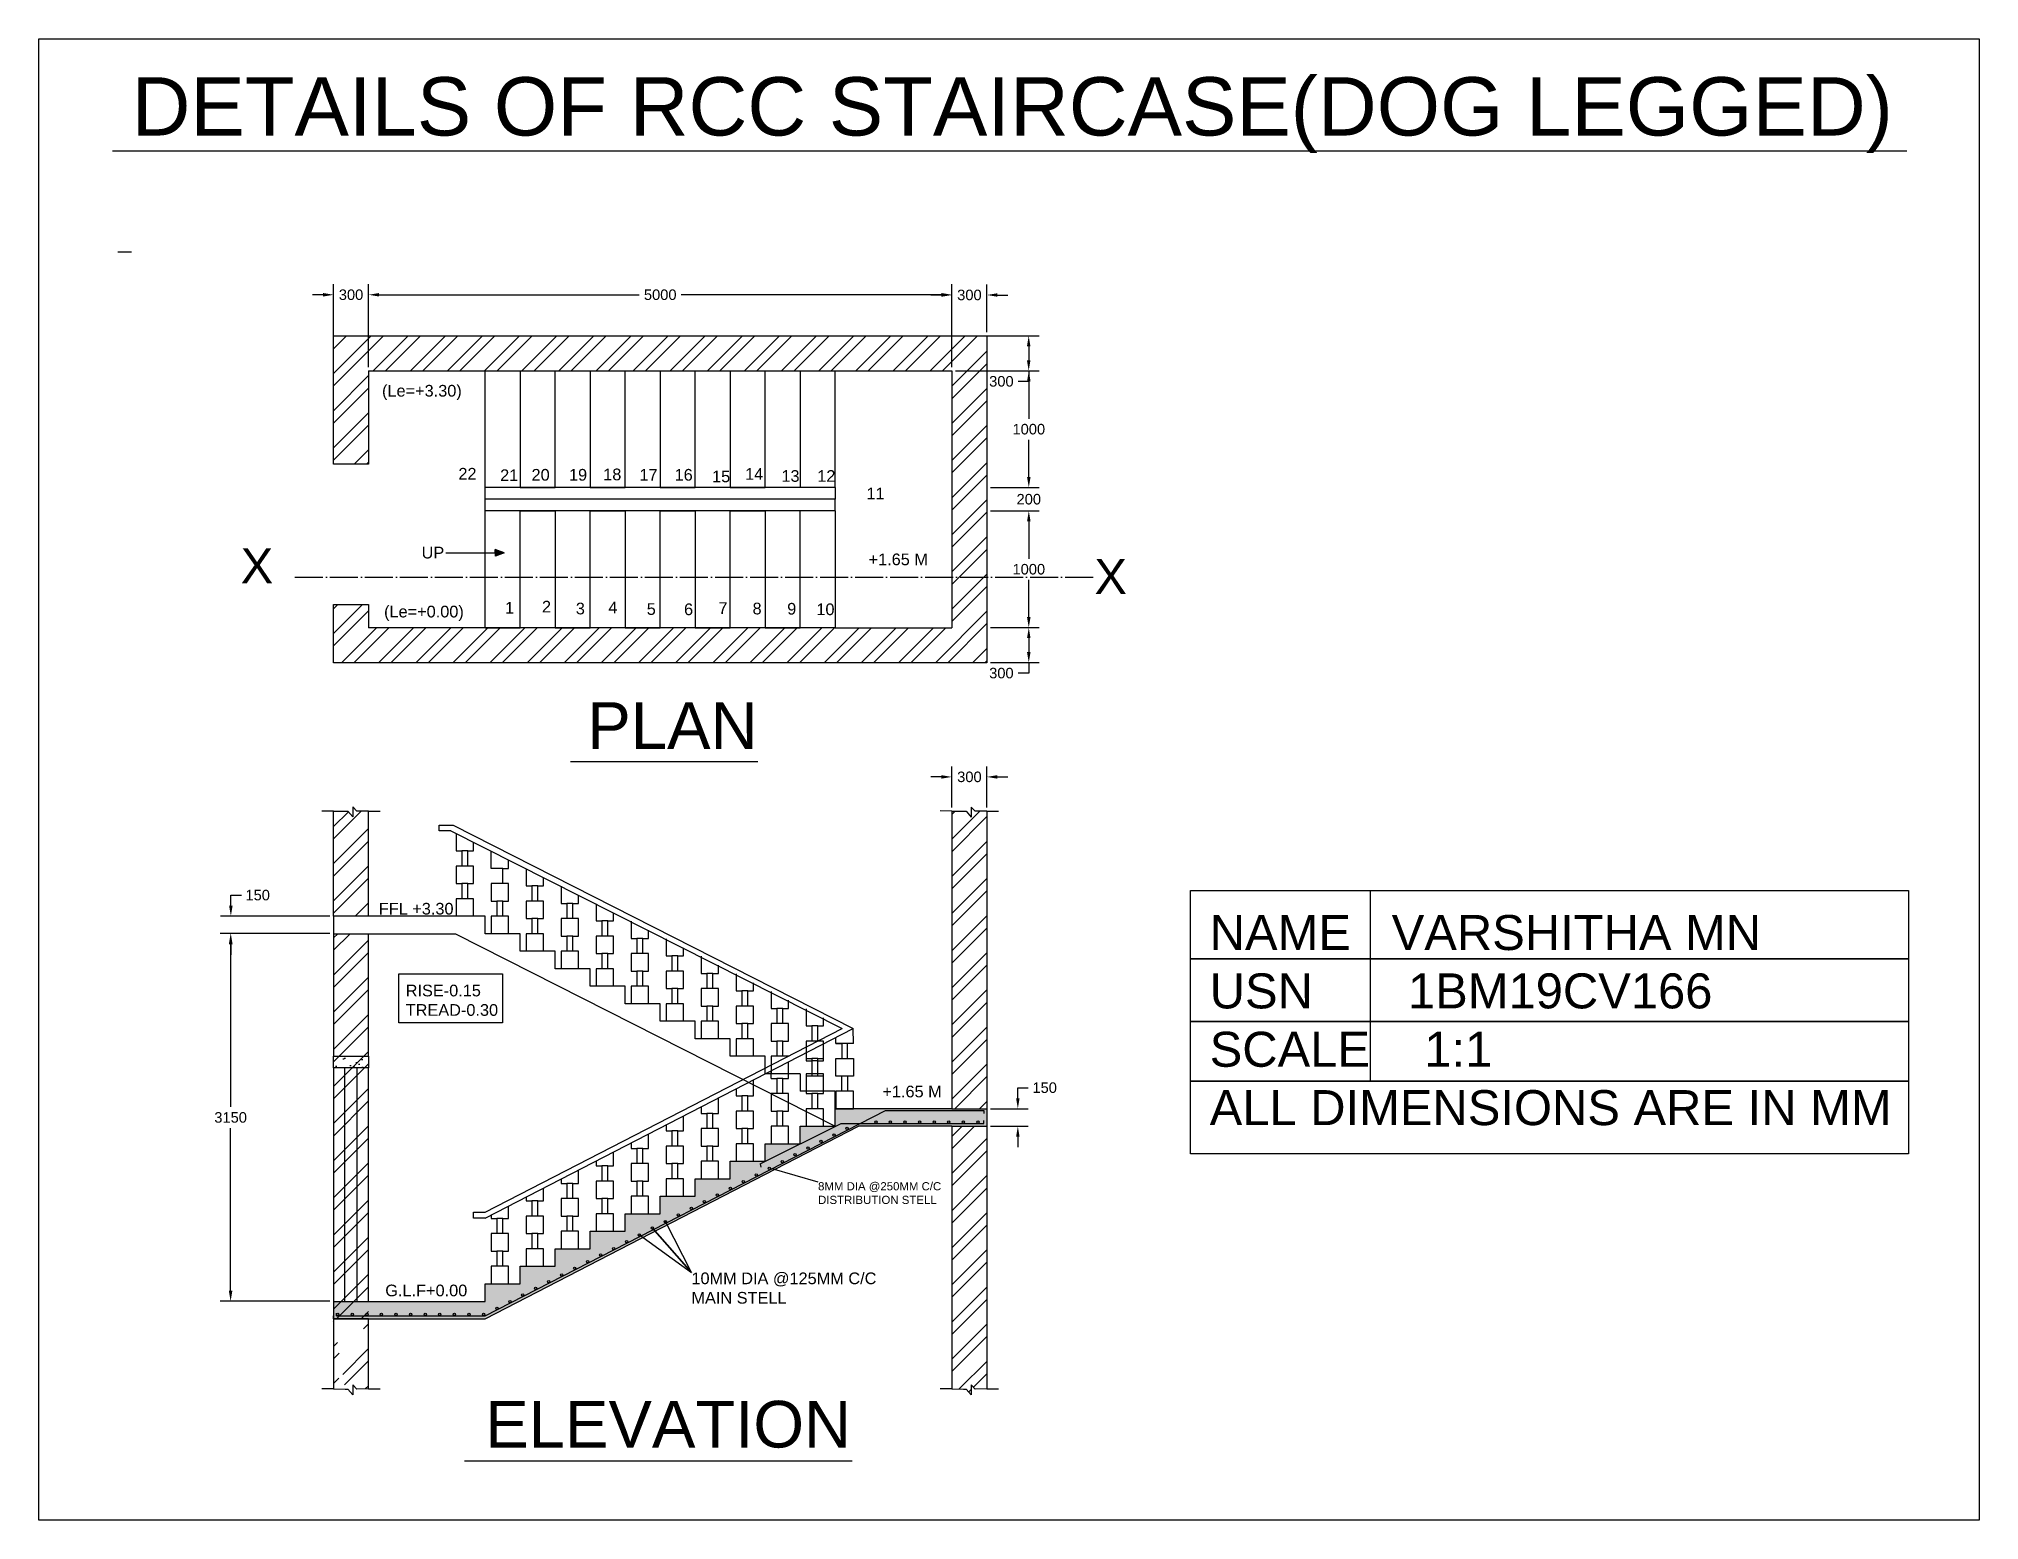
# Model space of a CAD drawing. Header units: inches. Extents: x -651 to 15980, y -2858 to 9834.
import ezdxf

# ---------------------------------------------------------------- set-up
doc = ezdxf.new("R2010")
doc.units = ezdxf.units.IN
doc.header["$MEASUREMENT"] = 0
doc.linetypes.add('ACAD_ISO04W100', pattern=[30, 24, -3, 0, -3])
doc.styles.get("Standard").update_dxf_attribs({"font": 'Arial.ttf'})
doc.dimstyles.get("Standard").update_dxf_attribs({"dimtxt": 0.18, "dimasz": 0.18, "dimexe": 0.18, "dimexo": 0.0625, "dimgap": 0.09, "dimtad": 0, "dimtih": 1, "dimtoh": 1, "dimdec": 0, "dimzin": 0, "dimdsep": 46, "dimtxsty": 'Standard', "dimcen": 0.09, "dimadec": 0, "dimazin": 0, "dimtfac": 1, "dimtdec": 0, "dimtofl": 0, "dimtmove": 0, "dimatfit": 3, "dimfxl": 1, "dimtolj": 1, "dimtzin": 0, "dimarcsym": 0})
pattern_1 = [(45, (0, 1528.15), (-159.099, 159.099), []), (45, (106.07, 1528.15), (-159.099, 159.099), [])]
pattern_2 = [(50, (0, 1528.15), (215.178, -18.8256), [22.5, -247.5]), (355, (0, 1528.15), (-41.6254, 225.6576), [18, -198]), (100.4514, (17.93, 1526.58), (173.5527, 206.832), [19.122, -210.3426]), (46.1842, (0, 1588.15), (320.172, -49.656), [33.75, -371.25]), (96.6356, (26.68, 1584), (280.399, 292.236), [28.683, -315.514]), (351.184, (0, 1588.15), (280.399, 292.236), [27, -297]), (21, (30, 1573.15), (179.072, -120.7857), [22.5, -247.5]), (326, (30, 1573.15), (72.9946, 217.545), [18, -198]), (71.4514, (44.92, 1563.08), (252.0667, 96.7593), [19.122, -210.3426]), (37.5, (0, 1528.15), (3.64796, 99.86816), [0, -195.6, 0, -201, 0, -198.75]), (7.5, (0, 1528.15), (78.9209, 118.3235), [0, -114.6, 0, -191.1, 0, -75.75]), (327.5, (-66.9, 1528.15), (160.1467, -6.7665), [0, -75, 0, -234, 0, -310.5]), (317.5, (-96.9, 1528.15), (174.9559, 30.0315), [0, -97.5, 0, -155.4, 0, -220.5])]

msp = doc.modelspace()

# ---------------------------------------------------------------- texts
at = {"attachment_point": 1}
for s, width, heights, insert, char_height in [('DETAILS OF RCC STAIRCASE(DOG LEGGED)', 16518.488, [0], (144.1, 9505.4), 500), ('(Le=+3.30)', 778.693, [0], (2290.7, 6868.8), 100), ('22', 258.063, [0], (2945.2, 6157.6), 100), ('18', 188.45, [0], (4186.6, 6151.9), 100), ('14', 127.696, [0], (5402.3, 6155.5), 100), ('21', 171.967, [0], (3303.1, 6145), 100), ('20', 148.403, [0], (3572.3, 6148.5), 100), ('19', 141.501, [0], (3893.2, 6148.5), 100), ('17', 1298.003, [0], (4497.2, 6148.5), 100), ('16', 176.665, [0], (4798.4, 6148.6), 100), ('15', 100.086, [0], (5119.3, 6134.8), 100), ('13', 120.793, [0], (5713.9, 6138.4), 100), ('12', 117.342, [0], (6021, 6138.4), 100), ('11', 270.564, [0], (6442.8, 5988.4), 100), ('X', 391.998, [0], (1078.8, 5468.4), 300), ('UP', 211.397, [0], (2630, 5481.8), 100), ('+1.65 M', 1935.459, [0], (6460.7, 5423.9), 100), ('X', 853.623, [0], (8396.1, 5376.4), 300), ('1', 129.862, [500], (3345.2, 5009.2), 100), ('2', 108.816, [0], (3661.5, 5018.9), 100), ('3', 108.816, [0], (3951.7, 5002.8), 100), ('4', 107.249, [0], (4231.2, 5012.9), 100), ('5', 82.014, [0], (4559.5, 4998.3), 100), ('6', 95.832, [0], (4879.2, 4996.2), 100), ('7', 98.837, [0], (5174.1, 5006.8), 100), ('8', 77.808, [0], (5466.4, 5002.6), 100), ('9', 79.911, [0], (5763.4, 5000.6), 100), ('10', 118.284, [0], (6013.4, 4996.4), 100), ('(Le=+0.00)', 866.867, [0], (2308.2, 4976.7), 100), ('PLAN', 1612.6, [0], (4050.2, 4149.8), 400), ('FFL +3.30', 812.037, [0], (2263, 2431), 100), ('NAME   VARSHITHA MN\\PUSN       1BM19CV166\\PSCALE    1:1\\PALL DIMENSIONS ARE IN MM', 10715.268, [0], (9384.2, 2326.7), 300), ('RISE-0.15\\PTREAD-0.30', 581.099, [0], (2493.7, 1729.8), 100), ('+1.65 M', 595.894, [0], (6579.1, 864.6), 100), ('8MM DIA @250MM C/C DISTRIBUTION STELL', 1505.381, [0], (6028, 37.8), 70), ('10MM DIA @125MM C/C MAIN STELL', 1775.137, [0], (4942.6, -736.2), 100), ('G.L.F+0.00', 856.426, [0], (2318.6, -840.1), 100), ('ELEVATION', 3144.142, [0], (3175.3, -1835.8), 400)]:
    msp.add_mtext_dynamic_manual_height_columns(s, width=width, gutter_width=2500, heights=heights, dxfattribs=dict(at, insert=insert, char_height=char_height))

# ---------------------------------------------------------------- blocks, each defined once
blk = doc.blocks.new('*D2')
at = {"color": 0, "lineweight": -2, "transparency": 16777216}
for p, q in [((1844, 2167), (903, 2167)), ((993, 2077), (993, 683)), ((993, -893), (993, 501)), ((1844, -983), (903, -983))]:
    blk.add_line(p, q, dxfattribs=at)
at = {"color": 0, "transparency": 16777216}
for points in [[(978, 2077), (1008, 2077), (993, 2167)], [(978, -893), (1008, -893), (993, -983)]]:
    blk.add_solid(points, dxfattribs=at)
at = {"layer": 'Defpoints', "color": 0, "transparency": 16777216}
for p in [(993, 2167), (1875, 2167), (1875, -983)]:
    blk.add_point(p, dxfattribs=at)
at = {"color": 0, "transparency": 16777216, "insert": (993, 592), "char_height": 90, "attachment_point": 5}
blk.add_mtext('\\A1;3150', dxfattribs=at)
blk = doc.blocks.new('*D3')
at = {"color": 0, "lineweight": -2, "transparency": 16777216}
for p, q in [((995, 2407), (995, 2497)), ((995, 2497), (1085, 2497)), ((1844, 2317), (905, 2317)), ((1844, 2167), (905, 2167)), ((995, 2077), (995, 1987))]:
    blk.add_line(p, q, dxfattribs=at)
at = {"color": 0, "transparency": 16777216}
for points in [[(980, 2407), (1010, 2407), (995, 2317)], [(980, 2077), (1010, 2077), (995, 2167)]]:
    blk.add_solid(points, dxfattribs=at)
at = {"layer": 'Defpoints', "color": 0, "transparency": 16777216}
for p in [(995, 2317), (1875, 2317), (1875, 2167)]:
    blk.add_point(p, dxfattribs=at)
at = {"color": 0, "transparency": 16777216, "insert": (1225, 2497), "char_height": 90, "attachment_point": 5}
blk.add_mtext('\\A1;150', dxfattribs=at)
blk = doc.blocks.new('*D4')
at = {"color": 0, "lineweight": -2, "transparency": 16777216}
for p, q in [((7740, 757), (7740, 847)), ((7740, 847), (7830, 847)), ((7506, 667), (7830, 667)), ((7506, 517), (7830, 517)), ((7740, 427), (7740, 337))]:
    blk.add_line(p, q, dxfattribs=at)
at = {"color": 0, "transparency": 16777216}
for points in [[(7725, 757), (7755, 757), (7740, 667)], [(7725, 427), (7755, 427), (7740, 517)]]:
    blk.add_solid(points, dxfattribs=at)
at = {"layer": 'Defpoints', "color": 0, "transparency": 16777216}
for p in [(7475, 667), (7740, 667), (7475, 517)]:
    blk.add_point(p, dxfattribs=at)
at = {"color": 0, "transparency": 16777216, "insert": (7970, 847), "char_height": 90, "attachment_point": 5}
blk.add_mtext('\\A1;150', dxfattribs=at)
blk = doc.blocks.new('*D5')
at = {"color": 0, "lineweight": -2, "transparency": 16777216}
for p, q in [((7085, 3510), (6995, 3510)), ((7175, 3248), (7175, 3600)), ((7475, 3248), (7475, 3600)), ((7565, 3510), (7655, 3510))]:
    blk.add_line(p, q, dxfattribs=at)
at = {"color": 0, "transparency": 16777216}
for points in [[(7085, 3525), (7085, 3495), (7175, 3510)], [(7565, 3525), (7565, 3495), (7475, 3510)]]:
    blk.add_solid(points, dxfattribs=at)
at = {"layer": 'Defpoints', "color": 0, "transparency": 16777216}
for p in [(7475, 3510), (7175, 3217), (7475, 3217)]:
    blk.add_point(p, dxfattribs=at)
at = {"color": 0, "transparency": 16777216, "insert": (7325, 3510), "char_height": 90, "attachment_point": 5}
blk.add_mtext('\\A1;300', dxfattribs=at)
blk = doc.blocks.new('*D6')
at = {"color": 0, "lineweight": -2, "transparency": 16777216}
for p, q in [((1875, 7020), (1875, 7731)), ((2175, 7020), (2175, 7731)), ((1785, 7641), (1695, 7641)), ((2265, 7641), (2355, 7641))]:
    blk.add_line(p, q, dxfattribs=at)
at = {"color": 0, "transparency": 16777216}
for points in [[(1785, 7656), (1785, 7626), (1875, 7641)], [(2265, 7656), (2265, 7626), (2175, 7641)]]:
    blk.add_solid(points, dxfattribs=at)
at = {"layer": 'Defpoints', "color": 0, "transparency": 16777216}
for p in [(1875, 7641), (1875, 6989), (2175, 6989)]:
    blk.add_point(p, dxfattribs=at)
at = {"color": 0, "transparency": 16777216, "insert": (2025, 7641), "char_height": 90, "attachment_point": 5}
blk.add_mtext('\\A1;300', dxfattribs=at)
blk = doc.blocks.new('*D7')
at = {"color": 0, "lineweight": -2, "transparency": 16777216}
for p, q in [((2175, 7020), (2175, 7731)), ((7175, 7020), (7175, 7731)), ((2265, 7641), (4496, 7641)), ((7085, 7641), (4854, 7641))]:
    blk.add_line(p, q, dxfattribs=at)
at = {"color": 0, "transparency": 16777216}
for points in [[(2265, 7656), (2265, 7626), (2175, 7641)], [(7085, 7656), (7085, 7626), (7175, 7641)]]:
    blk.add_solid(points, dxfattribs=at)
at = {"layer": 'Defpoints', "color": 0, "transparency": 16777216}
for p in [(7175, 7641), (2175, 6989), (7175, 6989)]:
    blk.add_point(p, dxfattribs=at)
at = {"color": 0, "transparency": 16777216, "insert": (4675, 7641), "char_height": 90, "attachment_point": 5}
blk.add_mtext('\\A1;5000', dxfattribs=at)
blk = doc.blocks.new('*D8')
at = {"color": 0, "lineweight": -2, "transparency": 16777216}
for p, q in [((7175, 7320), (7175, 7729)), ((7475, 7320), (7475, 7729)), ((7085, 7639), (6995, 7639)), ((7565, 7639), (7655, 7639))]:
    blk.add_line(p, q, dxfattribs=at)
at = {"color": 0, "transparency": 16777216}
for points in [[(7085, 7654), (7085, 7624), (7175, 7639)], [(7565, 7654), (7565, 7624), (7475, 7639)]]:
    blk.add_solid(points, dxfattribs=at)
at = {"layer": 'Defpoints', "color": 0, "transparency": 16777216}
for p in [(7475, 7639), (7175, 7289), (7475, 7289)]:
    blk.add_point(p, dxfattribs=at)
at = {"color": 0, "transparency": 16777216, "insert": (7325, 7639), "char_height": 90, "attachment_point": 5}
blk.add_mtext('\\A1;300', dxfattribs=at)
blk = doc.blocks.new('*D9')
at = {"color": 0, "lineweight": -2, "transparency": 16777216}
for p, q in [((7206, 7289), (7923, 7289)), ((7833, 7199), (7833, 7079)), ((7206, 6989), (7923, 6989)), ((7833, 6989), (7833, 6899)), ((7833, 6899), (7743, 6899))]:
    blk.add_line(p, q, dxfattribs=at)
at = {"color": 0, "transparency": 16777216}
for points in [[(7818, 7199), (7848, 7199), (7833, 7289)], [(7818, 7079), (7848, 7079), (7833, 6989)]]:
    blk.add_solid(points, dxfattribs=at)
at = {"layer": 'Defpoints', "color": 0, "transparency": 16777216}
for p in [(7175, 7289), (7175, 6989), (7833, 6989)]:
    blk.add_point(p, dxfattribs=at)
at = {"color": 0, "transparency": 16777216, "insert": (7599, 6899), "char_height": 90, "attachment_point": 5}
blk.add_mtext('\\A1;300', dxfattribs=at)
blk = doc.blocks.new('*D11')
at = {"color": 0, "lineweight": -2, "transparency": 16777216}
for p, q in [((7506, 4789), (7924, 4789)), ((7834, 4699), (7834, 4579)), ((7506, 4489), (7924, 4489)), ((7834, 4399), (7744, 4399)), ((7834, 4489), (7834, 4399))]:
    blk.add_line(p, q, dxfattribs=at)
at = {"color": 0, "transparency": 16777216}
for points in [[(7819, 4699), (7849, 4699), (7834, 4789)], [(7819, 4579), (7849, 4579), (7834, 4489)]]:
    blk.add_solid(points, dxfattribs=at)
at = {"layer": 'Defpoints', "color": 0, "transparency": 16777216}
for p in [(7475, 4789), (7475, 4489), (7834, 4489)]:
    blk.add_point(p, dxfattribs=at)
at = {"color": 0, "transparency": 16777216, "insert": (7599, 4399), "char_height": 90, "attachment_point": 5}
blk.add_mtext('\\A1;300', dxfattribs=at)
blk = doc.blocks.new('*D12')
at = {"color": 0, "lineweight": -2, "transparency": 16777216}
for p, q in [((7834, 6079), (7834, 6169)), ((7506, 5989), (7924, 5989)), ((7506, 5789), (7924, 5789)), ((7834, 5699), (7834, 5609))]:
    blk.add_line(p, q, dxfattribs=at)
at = {"color": 0, "transparency": 16777216}
for points in [[(7819, 6079), (7849, 6079), (7834, 5989)], [(7819, 5699), (7849, 5699), (7834, 5789)]]:
    blk.add_solid(points, dxfattribs=at)
at = {"layer": 'Defpoints', "color": 0, "transparency": 16777216}
for p in [(7475, 5989), (7475, 5789), (7834, 5789)]:
    blk.add_point(p, dxfattribs=at)
at = {"color": 0, "transparency": 16777216, "insert": (7834, 5889), "char_height": 90, "attachment_point": 5}
blk.add_mtext('\\A1;200', dxfattribs=at)
blk = doc.blocks.new('*D13')
at = {"color": 0, "lineweight": -2, "transparency": 16777216}
for p, q in [((7506, 6989), (7924, 6989)), ((7834, 6899), (7834, 6579)), ((7834, 6079), (7834, 6398)), ((7506, 5989), (7924, 5989))]:
    blk.add_line(p, q, dxfattribs=at)
at = {"color": 0, "transparency": 16777216}
for points in [[(7819, 6899), (7849, 6899), (7834, 6989)], [(7819, 6079), (7849, 6079), (7834, 5989)]]:
    blk.add_solid(points, dxfattribs=at)
at = {"layer": 'Defpoints', "color": 0, "transparency": 16777216}
for p in [(7475, 6989), (7475, 5989), (7834, 5989)]:
    blk.add_point(p, dxfattribs=at)
at = {"color": 0, "transparency": 16777216, "insert": (7834, 6489), "char_height": 90, "attachment_point": 5}
blk.add_mtext('\\A1;1000', dxfattribs=at)
blk = doc.blocks.new('*D14')
at = {"color": 0, "lineweight": -2, "transparency": 16777216}
for p, q in [((7506, 5789), (7924, 5789)), ((7834, 5699), (7834, 5379)), ((7834, 4879), (7834, 5198)), ((7506, 4789), (7924, 4789))]:
    blk.add_line(p, q, dxfattribs=at)
at = {"color": 0, "transparency": 16777216}
for points in [[(7819, 5699), (7849, 5699), (7834, 5789)], [(7819, 4879), (7849, 4879), (7834, 4789)]]:
    blk.add_solid(points, dxfattribs=at)
at = {"layer": 'Defpoints', "color": 0, "transparency": 16777216}
for p in [(7475, 5789), (7475, 4789), (7834, 4789)]:
    blk.add_point(p, dxfattribs=at)
at = {"color": 0, "transparency": 16777216, "insert": (7834, 5289), "char_height": 90, "attachment_point": 5}
blk.add_mtext('\\A1;1000', dxfattribs=at)

# ---------------------------------------------------------------- dimensions: what is measured, and where the dimension line sits
for base, p1, p2, picture, middle in [((1875, 7641.1), (2175, 6988.5), (1875, 6988.5), '*D6', (2025, 7641.1)), ((7175, 7641.1), (2175, 6988.5), (7175, 6988.5), '*D7', (4675, 7641.1)), ((7475, 7638.8), (7175, 7288.5), (7475, 7288.5), '*D8', (7325, 7638.8)), ((7475, 3509.9), (7175, 3216.7), (7475, 3216.7), '*D5', (7325, 3509.9))]:
    dim = msp.add_linear_dim(base=base, p1=p1, p2=p2, dimstyle='Standard', override={"dimscale": 500})
    dim.commit()
    dim.dimension.update_dxf_attribs({"geometry": picture, "text_midpoint": middle})
for base, p1, p2, picture, middle in [((7833.3, 6988.5), (7175, 7288.5), (7175, 6988.5), '*D9', (7599.1, 6898.5)), ((7834.3, 5988.5), (7475, 6988.5), (7475, 5988.5), '*D13', (7834.3, 6488.5)), ((7833.9, 5788.5), (7475, 5988.5), (7475, 5788.5), '*D12', (7833.9, 5888.5)), ((7833.5, 4788.5), (7475, 5788.5), (7475, 4788.5), '*D14', (7833.5, 5288.5)), ((7833.5, 4488.5), (7475, 4788.5), (7475, 4488.5), '*D11', (7599.3, 4398.5)), ((995.3, 2316.7), (1875, 2166.7), (1875, 2316.7), '*D3', (1225.3, 2496.7)), ((992.7, 2166.7), (1875, -983.3), (1875, 2166.7), '*D2', (992.7, 591.7)), ((7739.8, 666.7), (7475, 516.7), (7475, 666.7), '*D4', (7969.8, 846.7))]:
    dim = msp.add_linear_dim(base=base, p1=p1, p2=p2, angle=90, dimstyle='Standard', override={"dimscale": 500})
    dim.commit()
    dim.dimension.update_dxf_attribs({"geometry": picture, "text_midpoint": middle})

# ---------------------------------------------------------------- hatches: boundary and pattern name
h = msp.add_hatch()
h.set_pattern_fill('ANSI32', color=256, scale=600)
h.paths.add_polyline_path([(1875, 6188.5), (1875, 7288.5), (7475, 7288.5), (7475, 4488.5), (1875, 4488.5), (1875, 4988.5), (2175, 4988.5), (2175, 4788.5), (3175, 4788.5), (6175, 4788.5), (7175, 4788.5), (7175, 5788.5), (7175, 5988.5), (7175, 6988.5), (2175, 6988.5), (2175, 6188.5)])
h = msp.add_hatch(color=256)
h.dxf.hatch_style = 1
h.paths.add_polyline_path([(3336.8, 5430.5), (3261.6, 5457.8), (3262.1, 5401.9)])
h = msp.add_hatch()
h.set_pattern_fill('ANSI32', color=256, scale=600)
h.set_pattern_definition(pattern_1)
h.paths.add_polyline_path([(1875, 2166.7), (1875, 1116.7), (2175, 1116.7), (2175, 2166.7)])
edge = h.paths.add_edge_path()
edge.add_line((1875, 2316.7), (1875, 3216.7))
edge.add_line((1875, 3216.7), (1975, 3216.7))
edge.add_line((1998.2, 3216.7), (2040.5, 3167.1))
edge.add_line((2040.5, 3252.9), (2040.5, 3167.1))
edge.add_line((2075, 3216.7), (2040.5, 3252.9))
edge.add_line((2175, 3216.7), (2075, 3216.7))
edge.add_line((2175, 2316.7), (2175, 3216.7))
edge.add_line((2175, 2316.7), (1875, 2316.7))
h = msp.add_hatch()
h.set_pattern_fill('ANSI32', color=256, scale=600)
h.set_pattern_definition(pattern_1)
h.paths.add_polyline_path([(7275, 3215.4), (7298.2, 3215.4), (7340.5, 3165.8), (7340.5, 3251.6), (7375, 3215.4), (7475, 3216.7), (7475, 666.7), (7175, 666.7), (7175, 3216.7)])
h = msp.add_hatch()
h.set_pattern_fill('ANSI32', color=256, scale=600)
h.set_pattern_definition(pattern_1)
edge = h.paths.add_edge_path()
edge.add_line((1875, 1116.7), (2175, 1116.7))
edge.add_line((2175, -1733.3), (2175, -1133.3))
edge.add_line((2175, -1733.3), (2075, -1734.6))
edge.add_line((2075, -1734.6), (2040.5, -1698.4))
edge.add_line((2040.5, -1698.4), (2040.5, -1784.2))
edge.add_line((1998.2, -1734.6), (2040.5, -1784.2))
edge.add_line((1875, -1733.3), (1975, -1734.6))
edge.add_line((1875, -1133.3), (1875, -1733.3))
edge.add_line((2175, -1133.3), (1875, -1133.3))
h = msp.add_hatch()
h.set_pattern_fill('AR-CONC', color=256, scale=30)
h.set_pattern_definition(pattern_2)
h.paths.add_polyline_path([(2175, 1116.7), (2175, 1016.7), (1875, 1016.7), (1875, 1116.7)])
h = msp.add_hatch()
h.set_pattern_fill('AR-CONC', color=256, scale=30)
h.set_pattern_definition(pattern_2)
h.paths.add_polyline_path([(7475, 666.7), (7475, 516.7), (7175, 516.7), (6375.3, 516.7), (3175, -1133.3), (1875, -1133.3), (1875, -983.3), (2175, -983.3), (3175, -983.3), (3175, -833.3), (3475, -833.3), (3475, -683.3), (3775, -683.3), (3775, -533.3), (4075, -533.3), (4075, -383.3), (4375, -383.3), (4375, -233.3), (4675, -233.3), (4675, -83.3), (4975, -83.3), (4975, 66.7), (5275, 66.7), (5275, 216.7), (5575, 216.7), (5575, 366.7), (5875, 366.7), (5875, 516.7), (6175, 516.7), (6175, 666.7), (7175, 666.7)])
h = msp.add_hatch(color=256)
h.dxf.hatch_style = 1
edge = h.paths.add_edge_path()
edge.add_arc((7398.2, 553.2), 10, 0, 360)
edge = h.paths.add_edge_path()
edge.add_arc((7273.2, 553.2), 10, 0, 360)
edge = h.paths.add_edge_path()
edge.add_arc((7148.2, 553.2), 10, 0, 360)
edge = h.paths.add_edge_path()
edge.add_arc((7023.2, 553.2), 10, 0, 360)
edge = h.paths.add_edge_path()
edge.add_arc((6898.2, 553.2), 10, 0, 360)
edge = h.paths.add_edge_path()
edge.add_arc((6773.2, 553.2), 10, 0, 360)
edge = h.paths.add_edge_path()
edge.add_arc((6648.2, 553.2), 10, 0, 360)
edge = h.paths.add_edge_path()
edge.add_arc((6523.2, 553.2), 10, 0, 360)
edge = h.paths.add_edge_path()
edge.add_arc((6276.6, 499), 10, 0, 360)
edge = h.paths.add_edge_path()
edge.add_arc((6165.6, 441.6), 10, 0, 360)
edge = h.paths.add_edge_path()
edge.add_arc((6052.6, 388), 10, 0, 360)
edge = h.paths.add_edge_path()
edge.add_arc((5941.8, 330.1), 10, 0, 360)
edge = h.paths.add_edge_path()
edge.add_arc((5831, 272.3), 10, 0, 360)
edge = h.paths.add_edge_path()
edge.add_arc((5720.6, 213.6), 10, 0, 360)
edge = h.paths.add_edge_path()
edge.add_arc((5609.3, 156.7), 10, 0, 360)
edge = h.paths.add_edge_path()
edge.add_arc((5497.8, 100.2), 10, 0, 360)
edge = h.paths.add_edge_path()
edge.add_arc((5053.3, -128.7), 10, 0, 360)
edge = h.paths.add_edge_path()
edge.add_arc((5165, -72.6), 10, 0, 360)
edge = h.paths.add_edge_path()
edge.add_arc((5276.5, -16.1), 10, 0, 360)
edge = h.paths.add_edge_path()
edge.add_arc((5386.5, 43.4), 10, 0, 360)
edge = h.paths.add_edge_path()
edge.add_arc((4607.8, -355.8), 10, 0, 360)
edge = h.paths.add_edge_path()
edge.add_arc((4719.4, -299.5), 10, 0, 360)
edge = h.paths.add_edge_path()
edge.add_arc((4830.5, -242.2), 10, 0, 360)
edge = h.paths.add_edge_path()
edge.add_arc((4942.2, -186.1), 10, 0, 360)
edge = h.paths.add_edge_path()
edge.add_arc((4497.1, -413.8), 10, 0, 360)
edge = h.paths.add_edge_path()
edge.add_arc((4386.7, -472.5), 10, 0, 360)
edge = h.paths.add_edge_path()
edge.add_arc((4276.1, -530.8), 10, 0, 360)
edge = h.paths.add_edge_path()
edge.add_arc((4164.1, -586.2), 10, 0, 360)
edge = h.paths.add_edge_path()
edge.add_arc((4052.9, -643.4), 10, 0, 360)
edge = h.paths.add_edge_path()
edge.add_arc((3941, -699.1), 10, 0, 360)
edge = h.paths.add_edge_path()
edge.add_arc((3719, -814), 10, 0, 360)
edge = h.paths.add_edge_path()
edge.add_arc((3830.4, -757.5), 10, 0, 360)
edge = h.paths.add_edge_path()
edge.add_arc((3607.5, -870.6), 10, 0, 360)
edge = h.paths.add_edge_path()
edge.add_arc((3386.3, -987.2), 10, 0, 360)
edge = h.paths.add_edge_path()
edge.add_arc((3496.7, -928.5), 10, 0, 360)
edge = h.paths.add_edge_path()
edge.add_arc((3274.8, -1044), 10, 0, 360)
edge = h.paths.add_edge_path()
edge.add_arc((3160.8, -1095.3), 10, 0, 360)
edge = h.paths.add_edge_path()
edge.add_arc((3035.8, -1095.3), 10, 0, 360)
edge = h.paths.add_edge_path()
edge.add_arc((2910.8, -1095.3), 10, 0, 360)
edge = h.paths.add_edge_path()
edge.add_arc((2785.8, -1095.3), 10, 0, 360)
edge = h.paths.add_edge_path()
edge.add_arc((2535.8, -1095.3), 10, 0, 360)
edge = h.paths.add_edge_path()
edge.add_arc((2660.8, -1095.3), 10, 0, 360)
edge = h.paths.add_edge_path()
edge.add_arc((2410.8, -1095.3), 10, 0, 360)
edge = h.paths.add_edge_path()
edge.add_arc((2285.8, -1095.3), 10, 0, 360)
edge = h.paths.add_edge_path()
edge.add_arc((1910.8, -1095.3), 10, 0, 360)
edge = h.paths.add_edge_path()
edge.add_arc((2035.8, -1095.3), 10, 0, 360)
edge = h.paths.add_edge_path()
edge.add_arc((2160.8, -1095.3), 10, 0, 360)
h = msp.add_hatch()
h.set_pattern_fill('ANSI32', color=256, scale=600)
h.set_pattern_definition(pattern_1)
edge = h.paths.add_edge_path()
edge.add_line((7175, 516.7), (7475, 516.7))
edge.add_line((7175, 516.7), (7175, -1733.3))
edge.add_line((7475, 516.7), (7475, -1733.3))
edge.add_line((7175, -1733.3), (7275, -1734.6))
edge.add_line((7298.2, -1734.6), (7340.5, -1784.2))
edge.add_line((7340.5, -1698.4), (7340.5, -1784.2))
edge.add_line((7375, -1734.6), (7340.5, -1698.4))
edge.add_line((7475, -1733.3), (7375, -1734.6))

# ---------------------------------------------------------------- linework, layer by layer
for p, q in [((-20.1, 8874.2), (15360.5, 8874.2)), ((26.7, 8009), (144.1, 8009)), ((1875, 6188.5), (1875, 7288.5)), ((1875, 7288.5), (7475, 7288.5)), ((7475, 7288.5), (7475, 4488.5)), ((2175, 6988.5), (7175, 6988.5)), ((2175, 6988.5), (2175, 6188.5)), ((3175, 6988.5), (3475, 6988.5)), ((3175, 5988.5), (3175, 6988.5)), ((3475, 6988.5), (3475, 5988.5)), ((3775, 5988.5), (3775, 6988.5)), ((3775, 6988.5), (4075, 6988.5)), ((4075, 6988.5), (4075, 5988.5)), ((4375, 5988.5), (4375, 6988.5)), ((4375, 6988.5), (4675, 6988.5)), ((4675, 6988.5), (4675, 5988.5)), ((4975, 5988.5), (4975, 6988.5)), ((4975, 6988.5), (5275, 6988.5)), ((5275, 6988.5), (5275, 5988.5)), ((5575, 5988.5), (5575, 6988.5)), ((5575, 6988.5), (5875, 6988.5)), ((5875, 6988.5), (5875, 5988.5)), ((6175, 5988.5), (6175, 6988.5)), ((7175, 6988.5), (7175, 5988.5)), ((2175, 6188.5), (1875, 6188.5)), ((3175, 4788.5), (3175, 5988.5)), ((6175, 5988.5), (3175, 5988.5)), ((3475, 5988.5), (3775, 5988.5)), ((4075, 5988.5), (4375, 5988.5)), ((4675, 5988.5), (4975, 5988.5)), ((5275, 5988.5), (5575, 5988.5)), ((6175, 5988.5), (6175, 5888.5)), ((7175, 5988.5), (7175, 5788.5)), ((6175, 5888.5), (3175, 5888.5)), ((6175, 5788.5), (6175, 5888.5)), ((6175, 5788.5), (3175, 5788.5)), ((3475, 4788.5), (3475, 5788.5)), ((3475, 5788.5), (3775, 5788.5)), ((3775, 5788.5), (3775, 4788.5)), ((4075, 4788.5), (4075, 5788.5)), ((4075, 5788.5), (4375, 5788.5)), ((4375, 5788.5), (4375, 4788.5)), ((4675, 4788.5), (4675, 5788.5)), ((4675, 5788.5), (4975, 5788.5)), ((4975, 5788.5), (4975, 4788.5)), ((5275, 4788.5), (5275, 5788.5)), ((5275, 5788.5), (5575, 5788.5)), ((5575, 5788.5), (5575, 4788.5)), ((5875, 4788.5), (5875, 5788.5)), ((6175, 5788.5), (6175, 4788.5)), ((7175, 5788.5), (7175, 4788.5)), ((2838.1, 5430.5), (3336.8, 5430.5)), ((3336.8, 5430.5), (3261.6, 5457.8)), ((3262.1, 5401.9), (3261.6, 5457.8)), ((3336.8, 5430.5), (3262.1, 5401.9)), ((1875, 4488.5), (1875, 4988.5)), ((1875, 4988.5), (2175, 4988.5)), ((2175, 4988.5), (2175, 4788.5)), ((3175, 4788.5), (2175, 4788.5)), ((6175, 4788.5), (3175, 4788.5)), ((3175, 4788.5), (3475, 4788.5)), ((3775, 4788.5), (4075, 4788.5)), ((4375, 4788.5), (4675, 4788.5)), ((4975, 4788.5), (5275, 4788.5)), ((5575, 4788.5), (5875, 4788.5)), ((6175, 4788.5), (7175, 4788.5)), ((7475, 4488.5), (1875, 4488.5)), ((3906.5, 3642.7), (5510.6, 3642.7)), ((1875, 3216.7), (1775, 3216.7)), ((1875, 2316.7), (1875, 3216.7)), ((1875, 3216.7), (1975, 3216.7)), ((1975, 3216.7), (1998.2, 3216.7)), ((1998.2, 3216.7), (2040.5, 3167.1)), ((2075, 3216.7), (2040.5, 3252.9)), ((2040.5, 3252.9), (2040.5, 3167.1)), ((2175, 3216.7), (2075, 3216.7)), ((2175, 2316.7), (2175, 3216.7)), ((2175, 3216.7), (2275, 3216.7)), ((7175, 3216.7), (7075, 3218)), ((7175, 3216.7), (7175, 666.7)), ((7175, 3216.7), (7275, 3215.4)), ((7275, 3215.4), (7298.2, 3215.4)), ((7298.2, 3215.4), (7340.5, 3165.8)), ((7375, 3215.4), (7340.5, 3251.6)), ((7340.5, 3251.6), (7340.5, 3165.8)), ((7475, 3216.7), (7375, 3215.4)), ((7475, 3216.7), (7475, 666.7)), ((7475, 3216.7), (7575, 3216.7)), ((2780.4, 3047), (2780.4, 3097)), ((2780.4, 3097), (2901.4, 3097)), ((2880.4, 3047), (2780.4, 3047)), ((2880.4, 3047), (6233.3, 1353.8)), ((2901.4, 3097), (6330, 1353.5)), ((2925, 3022.8), (2925, 2876.7)), ((2925, 2876.7), (2975, 2876.7)), ((3025, 2876.7), (2975, 2876.7)), ((2975, 2876.7), (2975, 2746.7)), ((3025, 2746.7), (3025, 2876.7)), ((3025, 2876.7), (3075, 2876.7)), ((3075, 2876.7), (3075, 2946.7)), ((3225, 2726.7), (3225, 2870.7)), ((3075, 2746.7), (2925, 2746.7)), ((2925, 2746.7), (2925, 2596.7)), ((3075, 2746.7), (3025, 2746.7)), ((3075, 2596.7), (3075, 2746.7)), ((3275, 2726.7), (3225, 2726.7)), ((3325, 2726.7), (3275, 2726.7)), ((3325, 2596.7), (3325, 2726.7)), ((3325, 2726.7), (3375, 2726.7)), ((3375, 2726.7), (3375, 2796.7)), ((3525, 2722.8), (3525, 2576.7)), ((3525, 2722.8), (3525, 2576.7)), ((2925, 2596.7), (2975, 2596.7)), ((3025, 2596.7), (2975, 2596.7)), ((2975, 2596.7), (2975, 2466.7)), ((3025, 2466.7), (3025, 2596.7)), ((3025, 2596.7), (3075, 2596.7)), ((3375, 2596.7), (3225, 2596.7)), ((3225, 2596.7), (3225, 2446.7)), ((3375, 2596.7), (3325, 2596.7)), ((3375, 2446.7), (3375, 2596.7)), ((3525, 2576.7), (3575, 2576.7)), ((3525, 2576.7), (3575, 2576.7)), ((3625, 2576.7), (3575, 2576.7)), ((3575, 2576.7), (3575, 2446.7)), ((3625, 2576.7), (3575, 2576.7)), ((3575, 2576.7), (3575, 2446.7)), ((3625, 2446.7), (3625, 2576.7)), ((3625, 2576.7), (3675, 2576.7)), ((3625, 2446.7), (3625, 2576.7)), ((3625, 2576.7), (3675, 2576.7)), ((3675, 2576.7), (3675, 2646.7)), ((3675, 2576.7), (3675, 2646.7)), ((3825, 2572.8), (3825, 2426.7)), ((3825, 2572.8), (3825, 2426.7)), ((3975, 2426.7), (3975, 2496.7)), ((3975, 2426.7), (3975, 2496.7)), ((9220.4, 2536.8), (10759.2, 2536.8)), ((10759.2, 2536.8), (10759.2, 903)), ((3075, 2466.7), (2925, 2466.7)), ((2925, 2466.7), (2925, 2316.7)), ((3075, 2466.7), (3025, 2466.7)), ((3075, 2316.7), (3075, 2466.7)), ((3225, 2446.7), (3275, 2446.7)), ((3325, 2446.7), (3275, 2446.7)), ((3275, 2446.7), (3275, 2316.7)), ((3325, 2316.7), (3325, 2446.7)), ((3325, 2446.7), (3375, 2446.7)), ((3675, 2446.7), (3525, 2446.7)), ((3525, 2446.7), (3525, 2296.7)), ((3675, 2446.7), (3525, 2446.7)), ((3525, 2446.7), (3525, 2296.7)), ((3675, 2446.7), (3625, 2446.7)), ((3675, 2446.7), (3625, 2446.7)), ((3675, 2296.7), (3675, 2446.7)), ((3675, 2296.7), (3675, 2446.7)), ((3825, 2426.7), (3875, 2426.7)), ((3825, 2426.7), (3875, 2426.7)), ((3925, 2426.7), (3875, 2426.7)), ((3875, 2426.7), (3875, 2296.7)), ((3925, 2426.7), (3875, 2426.7)), ((3875, 2426.7), (3875, 2296.7)), ((3925, 2296.7), (3925, 2426.7)), ((3925, 2426.7), (3975, 2426.7)), ((3925, 2296.7), (3925, 2426.7)), ((3925, 2426.7), (3975, 2426.7)), ((4125, 2422.8), (4125, 2276.7)), ((4275, 2276.7), (4275, 2346.7)), ((2175, 2316.7), (1875, 2316.7)), ((1875, 2316.7), (1875, 2166.7)), ((1875, 2166.7), (1875, 1116.7)), ((1875, 2166.7), (2175, 2166.7)), ((3175, 2316.7), (2175, 2316.7)), ((2175, 1116.7), (2175, 2166.7)), ((2175, 2166.7), (2921.3, 2166.7)), ((2921.3, 2166.7), (6175, 516.7)), ((3175, 2316.7), (3075, 2316.7)), ((3175, 2166.7), (3175, 2316.7)), ((3475, 2166.7), (3175, 2166.7)), ((3375, 2316.7), (3225, 2316.7)), ((3225, 2316.7), (3225, 2166.7)), ((3375, 2316.7), (3325, 2316.7)), ((3375, 2166.7), (3375, 2316.7)), ((3475, 2166.7), (3375, 2166.7)), ((3475, 2016.7), (3475, 2166.7)), ((3525, 2296.7), (3575, 2296.7)), ((3525, 2296.7), (3575, 2296.7)), ((3675, 2166.7), (3525, 2166.7)), ((3525, 2166.7), (3525, 2016.7)), ((3675, 2166.7), (3525, 2166.7)), ((3525, 2166.7), (3525, 2016.7)), ((3625, 2296.7), (3575, 2296.7)), ((3575, 2296.7), (3575, 2166.7)), ((3625, 2296.7), (3575, 2296.7)), ((3575, 2296.7), (3575, 2166.7)), ((3625, 2166.7), (3625, 2296.7)), ((3625, 2296.7), (3675, 2296.7)), ((3625, 2166.7), (3625, 2296.7)), ((3625, 2296.7), (3675, 2296.7)), ((3675, 2166.7), (3625, 2166.7)), ((3675, 2166.7), (3625, 2166.7)), ((3675, 2016.7), (3675, 2166.7)), ((3675, 2016.7), (3675, 2166.7)), ((3975, 2296.7), (3825, 2296.7)), ((3825, 2296.7), (3825, 2146.7)), ((3975, 2296.7), (3825, 2296.7)), ((3825, 2296.7), (3825, 2146.7)), ((3975, 2296.7), (3925, 2296.7)), ((3975, 2296.7), (3925, 2296.7)), ((3975, 2146.7), (3975, 2296.7)), ((3975, 2146.7), (3975, 2296.7)), ((4125, 2276.7), (4175, 2276.7)), ((4225, 2276.7), (4175, 2276.7)), ((4175, 2276.7), (4175, 2146.7)), ((4225, 2146.7), (4225, 2276.7)), ((4225, 2276.7), (4275, 2276.7)), ((4425, 2272.8), (4425, 2126.7)), ((4575, 2126.7), (4575, 2196.7)), ((3775, 2016.7), (3475, 2016.7)), ((3775, 1866.7), (3775, 2016.7)), ((3825, 2146.7), (3875, 2146.7)), ((3825, 2146.7), (3875, 2146.7)), ((3975, 2016.7), (3825, 2016.7)), ((3825, 2016.7), (3825, 1866.7)), ((3975, 2016.7), (3825, 2016.7)), ((3825, 2016.7), (3825, 1866.7)), ((3925, 2146.7), (3875, 2146.7)), ((3875, 2146.7), (3875, 2016.7)), ((3925, 2146.7), (3875, 2146.7)), ((3875, 2146.7), (3875, 2016.7)), ((3925, 2016.7), (3925, 2146.7)), ((3925, 2146.7), (3975, 2146.7)), ((3925, 2016.7), (3925, 2146.7)), ((3925, 2146.7), (3975, 2146.7)), ((3975, 2016.7), (3925, 2016.7)), ((3975, 2016.7), (3925, 2016.7)), ((3975, 1866.7), (3975, 2016.7)), ((3975, 1866.7), (3975, 2016.7)), ((4275, 2146.7), (4125, 2146.7)), ((4125, 2146.7), (4125, 1996.7)), ((4125, 1996.7), (4175, 1996.7)), ((4225, 1996.7), (4175, 1996.7)), ((4175, 1996.7), (4175, 1866.7)), ((4275, 2146.7), (4225, 2146.7)), ((4225, 1866.7), (4225, 1996.7)), ((4225, 1996.7), (4275, 1996.7)), ((4275, 1996.7), (4275, 2146.7)), ((4425, 2126.7), (4475, 2126.7)), ((4575, 1996.7), (4425, 1996.7)), ((4425, 1996.7), (4425, 1846.7)), ((4525, 2126.7), (4475, 2126.7)), ((4475, 2126.7), (4475, 1996.7)), ((4525, 1996.7), (4525, 2126.7)), ((4525, 2126.7), (4575, 2126.7)), ((4575, 1996.7), (4525, 1996.7)), ((4575, 1846.7), (4575, 1996.7)), ((4725, 2122.8), (4725, 1976.7)), ((4875, 1976.7), (4875, 2046.7)), ((4075, 1866.7), (3775, 1866.7)), ((4075, 1716.7), (4075, 1866.7)), ((4275, 1866.7), (4125, 1866.7)), ((4125, 1866.7), (4125, 1716.7)), ((4275, 1866.7), (4225, 1866.7)), ((4275, 1716.7), (4275, 1866.7)), ((4425, 1846.7), (4475, 1846.7)), ((4525, 1846.7), (4475, 1846.7)), ((4475, 1846.7), (4475, 1716.7)), ((4525, 1716.7), (4525, 1846.7)), ((4525, 1846.7), (4575, 1846.7)), ((4725, 1976.7), (4775, 1976.7)), ((4875, 1846.7), (4725, 1846.7)), ((4725, 1846.7), (4725, 1696.7)), ((4825, 1976.7), (4775, 1976.7)), ((4775, 1976.7), (4775, 1846.7)), ((4825, 1846.7), (4825, 1976.7)), ((4825, 1976.7), (4875, 1976.7)), ((4875, 1846.7), (4825, 1846.7)), ((4875, 1696.7), (4875, 1846.7)), ((5025, 1972.8), (5025, 1826.7)), ((5175, 1826.7), (5175, 1896.7)), ((4375, 1716.7), (4075, 1716.7)), ((4375, 1566.7), (4375, 1716.7)), ((4575, 1716.7), (4425, 1716.7)), ((4425, 1716.7), (4425, 1566.7)), ((4575, 1716.7), (4525, 1716.7)), ((4575, 1566.7), (4575, 1716.7)), ((4725, 1696.7), (4775, 1696.7)), ((4825, 1696.7), (4775, 1696.7)), ((4775, 1696.7), (4775, 1566.7)), ((4825, 1566.7), (4825, 1696.7)), ((4825, 1696.7), (4875, 1696.7)), ((5025, 1826.7), (5075, 1826.7)), ((5175, 1696.7), (5025, 1696.7)), ((5025, 1696.7), (5025, 1546.7)), ((5125, 1826.7), (5075, 1826.7)), ((5075, 1826.7), (5075, 1696.7)), ((5125, 1696.7), (5125, 1826.7)), ((5125, 1826.7), (5175, 1826.7)), ((5175, 1696.7), (5125, 1696.7)), ((5175, 1546.7), (5175, 1696.7)), ((5325, 1822.8), (5325, 1676.7)), ((5325, 1676.7), (5375, 1676.7)), ((5425, 1676.7), (5375, 1676.7)), ((5375, 1676.7), (5375, 1546.7)), ((5425, 1546.7), (5425, 1676.7)), ((5425, 1676.7), (5475, 1676.7)), ((5475, 1676.7), (5475, 1746.7)), ((5625, 1672.8), (5625, 1526.7)), ((4675, 1566.7), (4375, 1566.7)), ((4675, 1416.7), (4675, 1566.7)), ((4875, 1566.7), (4725, 1566.7)), ((4725, 1566.7), (4725, 1416.7)), ((4875, 1566.7), (4825, 1566.7)), ((4875, 1416.7), (4875, 1566.7)), ((5025, 1546.7), (5075, 1546.7)), ((5125, 1546.7), (5075, 1546.7)), ((5075, 1546.7), (5075, 1416.7)), ((5125, 1416.7), (5125, 1546.7)), ((5125, 1546.7), (5175, 1546.7)), ((5475, 1546.7), (5325, 1546.7)), ((5325, 1546.7), (5325, 1396.7)), ((5475, 1546.7), (5425, 1546.7)), ((5475, 1396.7), (5475, 1546.7)), ((5625, 1526.7), (5675, 1526.7)), ((5725, 1526.7), (5675, 1526.7)), ((5675, 1526.7), (5675, 1396.7)), ((5725, 1396.7), (5725, 1526.7)), ((5725, 1526.7), (5775, 1526.7)), ((5775, 1526.7), (5775, 1596.7)), ((5925, 1522.8), (5925, 1376.7)), ((3175, -219.6), (6233.3, 1353.8)), ((3175, -269.6), (6330, 1353.5)), ((4975, 1416.7), (4675, 1416.7)), ((4975, 1266.7), (4975, 1416.7)), ((5175, 1416.7), (5025, 1416.7)), ((5025, 1416.7), (5025, 1266.7)), ((5175, 1416.7), (5125, 1416.7)), ((5175, 1266.7), (5175, 1416.7)), ((5325, 1396.7), (5375, 1396.7)), ((5425, 1396.7), (5375, 1396.7)), ((5375, 1396.7), (5375, 1266.7)), ((5425, 1266.7), (5425, 1396.7)), ((5425, 1396.7), (5475, 1396.7)), ((5775, 1396.7), (5625, 1396.7)), ((5625, 1396.7), (5625, 1246.7)), ((5775, 1396.7), (5725, 1396.7)), ((5775, 1246.7), (5775, 1396.7)), ((5925, 1376.7), (5975, 1376.7)), ((6025, 1376.7), (5975, 1376.7)), ((5975, 1376.7), (5975, 1246.7)), ((6025, 1246.7), (6025, 1376.7)), ((6025, 1376.7), (6075, 1376.7)), ((6075, 1376.7), (6075, 1446.7)), ((6331.3, 1226.7), (6330, 1353.5)), ((5275, 1266.7), (4975, 1266.7)), ((5275, 1116.7), (5275, 1266.7)), ((5475, 1266.7), (5325, 1266.7)), ((5325, 1266.7), (5325, 1116.7)), ((5475, 1266.7), (5425, 1266.7)), ((5475, 1116.7), (5475, 1266.7)), ((5625, 1246.7), (5675, 1246.7)), ((5725, 1246.7), (5675, 1246.7)), ((5675, 1246.7), (5675, 1116.7)), ((5725, 1116.7), (5725, 1246.7)), ((5725, 1246.7), (5775, 1246.7)), ((6075, 1246.7), (5925, 1246.7)), ((5925, 1246.7), (5925, 1096.7)), ((5925, 1222.8), (5925, 1076.7)), ((6075, 1246.7), (6025, 1246.7)), ((6075, 1096.7), (6075, 1246.7)), ((6181.3, 1226.7), (6181.3, 1277)), ((6331.3, 1226.7), (6181.3, 1226.7)), ((6181.3, 1226.7), (6231.3, 1226.7)), ((6231.3, 1226.7), (6231.3, 1096.7)), ((6281.3, 1096.7), (6281.3, 1226.7)), ((1875, 1016.7), (1875, 1116.7)), ((1875, 1116.7), (2175, 1116.7)), ((2175, 1016.7), (1875, 1016.7)), ((1875, 1016.7), (1875, -983.3)), ((1970.3, 1016.7), (1970.3, -983.3)), ((2075.9, 1016.7), (2075.9, -983.3)), ((2175, 1116.7), (2175, 1016.7)), ((2175, -983.3), (2175, 1016.7)), ((2175, -983.3), (2175, 1016.7)), ((5575, 1116.7), (5275, 1116.7)), ((5575, 966.7), (5575, 1116.7)), ((5775, 1116.7), (5625, 1116.7)), ((5625, 1116.7), (5625, 966.7)), ((5775, 1116.7), (5725, 1116.7)), ((5775, 926.7), (5775, 1068)), ((5925, 1096.7), (5975, 1096.7)), ((5925, 1076.7), (5975, 1076.7)), ((6025, 1096.7), (5975, 1096.7)), ((5975, 1096.7), (5975, 966.7)), ((6025, 1076.7), (5975, 1076.7)), ((5975, 1076.7), (5975, 946.7)), ((6025, 966.7), (6025, 1096.7)), ((6025, 1096.7), (6075, 1096.7)), ((6025, 946.7), (6025, 1076.7)), ((6025, 1076.7), (6075, 1076.7)), ((6075, 1076.7), (6075, 1146.7)), ((6181.3, 946.7), (6181.3, 1096.7)), ((6181.3, 1096.7), (6231.3, 1096.7)), ((6231.3, 1096.7), (6281.3, 1096.7)), ((6281.3, 1096.7), (6331.3, 1096.7)), ((6331.3, 1096.7), (6331.3, 946.7)), ((5325, 836.5), (5325, 776.7)), ((5475, 776.7), (5475, 913.7)), ((5875, 966.7), (5575, 966.7)), ((5625, 926.7), (5625, 990.8)), ((5625, 926.7), (5675, 926.7)), ((5725, 926.7), (5675, 926.7)), ((5675, 926.7), (5675, 796.7)), ((5725, 796.7), (5725, 926.7)), ((5725, 926.7), (5775, 926.7)), ((5875, 966.7), (5875, 816.7)), ((6075, 966.7), (5925, 966.7)), ((5925, 966.7), (5925, 816.7)), ((6075, 946.7), (5925, 946.7)), ((5925, 946.7), (5925, 796.7)), ((6075, 966.7), (6025, 966.7)), ((6075, 946.7), (6025, 946.7)), ((6075, 816.7), (6075, 966.7)), ((6075, 796.7), (6075, 946.7)), ((6331.3, 946.7), (6181.3, 946.7)), ((6231.3, 816.7), (6231.3, 946.7)), ((6331.3, 946.7), (6281.3, 946.7)), ((6281.3, 946.7), (6281.3, 816.7)), ((5025, 682.1), (5025, 626.7)), ((5175, 626.7), (5175, 759.3)), ((5325, 776.7), (5375, 776.7)), ((5425, 776.7), (5375, 776.7)), ((5375, 776.7), (5375, 646.7)), ((5425, 646.7), (5425, 776.7)), ((5425, 776.7), (5475, 776.7)), ((5775, 796.7), (5625, 796.7)), ((5625, 796.7), (5625, 646.7)), ((5775, 796.7), (5725, 796.7)), ((5775, 646.7), (5775, 796.7)), ((6175, 816.7), (5875, 816.7)), ((5925, 796.7), (5975, 796.7)), ((6075, 666.7), (5925, 666.7)), ((5925, 666.7), (5925, 516.7)), ((6025, 796.7), (5975, 796.7)), ((5975, 796.7), (5975, 666.7)), ((6025, 666.7), (6025, 796.7)), ((6025, 796.7), (6075, 796.7)), ((6075, 666.7), (6025, 666.7)), ((6075, 516.7), (6075, 666.7)), ((6175, 666.7), (6175, 816.7)), ((6175, 516.7), (6175, 666.7)), ((7175, 666.7), (6175, 666.7)), ((6231.3, 816.7), (6181.3, 816.7)), ((6181.3, 816.7), (6181.3, 666.7)), ((6181.3, 666.7), (6331.3, 666.7)), ((6281.3, 816.7), (6231.3, 816.7)), ((6331.3, 816.7), (6281.3, 816.7)), ((6331.3, 666.7), (6331.3, 816.7)), ((7175, 666.7), (7475, 666.7)), ((7475, 666.7), (7475, 516.7)), ((3175, -1133.3), (6375.3, 516.7)), ((3175.3, -1108.3), (6606, 650.9)), ((4725, 527.8), (4725, 476.7)), ((4875, 476.7), (4875, 605)), ((5025, 626.7), (5075, 626.7)), ((5125, 626.7), (5075, 626.7)), ((5075, 626.7), (5075, 496.7)), ((5125, 496.7), (5125, 626.7)), ((5125, 626.7), (5175, 626.7)), ((5475, 646.7), (5325, 646.7)), ((5325, 646.7), (5325, 496.7)), ((5475, 646.7), (5425, 646.7)), ((5475, 496.7), (5475, 646.7)), ((5530.3, 194.4), (6227, 541.1)), ((5625, 646.7), (5675, 646.7)), ((5775, 516.7), (5625, 516.7)), ((5625, 516.7), (5625, 366.7)), ((5725, 646.7), (5675, 646.7)), ((5675, 646.7), (5675, 516.7)), ((5725, 516.7), (5725, 646.7)), ((5725, 646.7), (5775, 646.7)), ((5775, 516.7), (5725, 516.7)), ((5775, 366.7), (5775, 516.7)), ((5875, 366.7), (5875, 516.7)), ((5875, 516.7), (6175, 516.7)), ((6227, 541.1), (7450, 541.1)), ((7175, 516.7), (6375.3, 516.7)), ((6606, 650.9), (7450, 650.9)), ((7175, 516.7), (7175, -1733.3)), ((7175, 516.7), (7475, 516.7)), ((7450, 650.9), (7450, 625.9)), ((7450, 541.1), (7450, 566.1)), ((7475, 516.7), (7475, -1733.3)), ((4425, 373.5), (4425, 326.7)), ((4575, 326.7), (4575, 450.6)), ((4725, 476.7), (4775, 476.7)), ((4875, 346.7), (4725, 346.7)), ((4725, 346.7), (4725, 196.7)), ((4825, 476.7), (4775, 476.7)), ((4775, 476.7), (4775, 346.7)), ((4825, 346.7), (4825, 476.7)), ((4825, 476.7), (4875, 476.7)), ((4875, 346.7), (4825, 346.7)), ((4875, 196.7), (4875, 346.7)), ((5175, 496.7), (5025, 496.7)), ((5025, 496.7), (5025, 346.7)), ((5025, 346.7), (5075, 346.7)), ((5125, 346.7), (5075, 346.7)), ((5075, 346.7), (5075, 216.7)), ((5175, 496.7), (5125, 496.7)), ((5125, 216.7), (5125, 346.7)), ((5125, 346.7), (5175, 346.7)), ((5175, 346.7), (5175, 496.7)), ((5325, 496.7), (5375, 496.7)), ((5475, 366.7), (5325, 366.7)), ((5325, 366.7), (5325, 216.7)), ((5425, 496.7), (5375, 496.7)), ((5375, 496.7), (5375, 366.7)), ((5425, 366.7), (5425, 496.7)), ((5425, 496.7), (5475, 496.7)), ((5475, 366.7), (5425, 366.7)), ((5475, 216.7), (5475, 366.7)), ((5575, 216.7), (5575, 366.7)), ((5575, 366.7), (5875, 366.7)), ((4125, 219.1), (4125, 176.7)), ((4125, 176.7), (4175, 176.7)), ((4225, 176.7), (4175, 176.7)), ((4175, 176.7), (4175, 46.7)), ((4225, 46.7), (4225, 176.7)), ((4225, 176.7), (4275, 176.7)), ((4275, 176.7), (4275, 296.3)), ((4425, 326.7), (4475, 326.7)), ((4575, 196.7), (4425, 196.7)), ((4425, 196.7), (4425, 46.7)), ((4525, 326.7), (4475, 326.7)), ((4475, 326.7), (4475, 196.7)), ((4525, 196.7), (4525, 326.7)), ((4525, 326.7), (4575, 326.7)), ((4575, 196.7), (4525, 196.7)), ((4575, 46.7), (4575, 196.7)), ((4725, 196.7), (4775, 196.7)), ((4825, 196.7), (4775, 196.7)), ((4775, 196.7), (4775, 66.7)), ((4825, 66.7), (4825, 196.7)), ((4825, 196.7), (4875, 196.7)), ((5175, 216.7), (5025, 216.7)), ((5025, 216.7), (5025, 66.7)), ((5175, 216.7), (5125, 216.7)), ((5175, 66.7), (5175, 216.7)), ((5275, 66.7), (5275, 216.7)), ((5275, 216.7), (5575, 216.7)), ((5530.3, 194.4), (5536.2, 165)), ((3825, 64.8), (3825, 26.7)), ((3825, 26.7), (3875, 26.7)), ((3925, 26.7), (3875, 26.7)), ((3875, 26.7), (3875, -103.3)), ((3925, -103.3), (3925, 26.7)), ((3925, 26.7), (3975, 26.7)), ((3975, 26.7), (3975, 142)), ((4275, 46.7), (4125, 46.7)), ((4125, 46.7), (4125, -103.3)), ((4275, 46.7), (4225, 46.7)), ((4275, -103.3), (4275, 46.7)), ((4425, 46.7), (4475, 46.7)), ((4525, 46.7), (4475, 46.7)), ((4475, 46.7), (4475, -83.3)), ((4525, -83.3), (4525, 46.7)), ((4525, 46.7), (4575, 46.7)), ((4875, 66.7), (4725, 66.7)), ((4725, 66.7), (4725, -83.3)), ((4875, 66.7), (4825, 66.7)), ((4875, -83.3), (4875, 66.7)), ((4975, -83.3), (4975, 66.7)), ((4975, 66.7), (5275, 66.7)), ((6028, 37.8), (5633.7, 152.3)), ((3525, -89.6), (3525, -123.3)), ((3525, -123.3), (3575, -123.3)), ((3625, -123.3), (3575, -123.3)), ((3575, -123.3), (3575, -253.3)), ((3625, -253.3), (3625, -123.3)), ((3625, -123.3), (3675, -123.3)), ((3675, -123.3), (3675, -12.4)), ((3975, -103.3), (3825, -103.3)), ((3825, -103.3), (3825, -253.3)), ((3975, -103.3), (3925, -103.3)), ((3975, -253.3), (3975, -103.3)), ((4125, -103.3), (4175, -103.3)), ((4225, -103.3), (4175, -103.3)), ((4175, -103.3), (4175, -233.3)), ((4225, -233.3), (4225, -103.3)), ((4225, -103.3), (4275, -103.3)), ((4575, -83.3), (4425, -83.3)), ((4425, -83.3), (4425, -233.3)), ((4575, -83.3), (4525, -83.3)), ((4575, -233.3), (4575, -83.3)), ((4675, -233.3), (4675, -83.3)), ((4675, -83.3), (4975, -83.3)), ((3075, -269.6), (3075, -219.6)), ((3075, -219.6), (3175, -219.6)), ((3175, -269.6), (3075, -269.6)), ((3225, -243.9), (3225, -273.3)), ((3225, -273.3), (3275, -273.3)), ((3325, -273.3), (3275, -273.3)), ((3275, -273.3), (3275, -403.3)), ((3325, -403.3), (3325, -273.3)), ((3325, -273.3), (3375, -273.3)), ((3375, -273.3), (3375, -166.7)), ((3675, -253.3), (3525, -253.3)), ((3525, -253.3), (3525, -403.3)), ((3675, -253.3), (3625, -253.3)), ((3675, -403.3), (3675, -253.3)), ((3825, -253.3), (3875, -253.3)), ((3925, -253.3), (3875, -253.3)), ((3875, -253.3), (3875, -383.3)), ((3925, -383.3), (3925, -253.3)), ((3925, -253.3), (3975, -253.3)), ((4275, -233.3), (4125, -233.3)), ((4125, -233.3), (4125, -383.3)), ((4275, -233.3), (4225, -233.3)), ((4275, -383.3), (4275, -233.3)), ((4375, -383.3), (4375, -233.3)), ((4375, -233.3), (4675, -233.3)), ((4942.6, -736.2), (4719.4, -299.5)), ((3375, -403.3), (3225, -403.3)), ((3225, -403.3), (3225, -553.3)), ((3375, -403.3), (3325, -403.3)), ((3375, -553.3), (3375, -403.3)), ((3525, -403.3), (3575, -403.3)), ((3625, -403.3), (3575, -403.3)), ((3575, -403.3), (3575, -533.3)), ((3625, -533.3), (3625, -403.3)), ((3625, -403.3), (3675, -403.3)), ((3975, -383.3), (3825, -383.3)), ((3825, -383.3), (3825, -533.3)), ((3975, -383.3), (3925, -383.3)), ((3975, -533.3), (3975, -383.3)), ((4075, -533.3), (4075, -383.3)), ((4075, -383.3), (4375, -383.3)), ((4497.1, -413.8), (4942.6, -736.2)), ((4942.6, -736.2), (4607.8, -355.8)), ((4607.8, -355.8), (4942.6, -736.2)), ((3225, -553.3), (3275, -553.3)), ((3325, -553.3), (3275, -553.3)), ((3275, -553.3), (3275, -683.3)), ((3325, -683.3), (3325, -553.3)), ((3325, -553.3), (3375, -553.3)), ((3675, -533.3), (3525, -533.3)), ((3525, -533.3), (3525, -683.3)), ((3675, -533.3), (3625, -533.3)), ((3675, -683.3), (3675, -533.3)), ((3775, -683.3), (3775, -533.3)), ((3775, -533.3), (4075, -533.3)), ((3375, -683.3), (3225, -683.3)), ((3225, -683.3), (3225, -833.3)), ((3375, -683.3), (3325, -683.3)), ((3375, -833.3), (3375, -683.3)), ((3475, -833.3), (3475, -683.3)), ((3475, -683.3), (3775, -683.3)), ((1875, -983.3), (2175, -983.3)), ((1875, -983.3), (1875, -1133.3)), ((2175, -983.3), (3175, -983.3)), ((3175, -983.3), (3175, -833.3)), ((3175, -833.3), (3475, -833.3)), ((1875, -1133.3), (1875, -1108.3)), ((1875, -1133.3), (3175, -1133.3)), ((1875, -1133.3), (1875, -1733.3)), ((2175, -1133.3), (1875, -1133.3)), ((1900, -1108.3), (1900, -1083.3)), ((1900, -1108.3), (3175.3, -1108.3)), ((2175, -1733.3), (2175, -1133.3)), ((1875, -1733.3), (1775, -1732)), ((1875, -1733.3), (1975, -1734.6)), ((1975, -1734.6), (1998.2, -1734.6)), ((1998.2, -1734.6), (2040.5, -1784.2)), ((2075, -1734.6), (2040.5, -1698.4)), ((2040.5, -1698.4), (2040.5, -1784.2)), ((2175, -1733.3), (2075, -1734.6)), ((2175, -1733.3), (2275, -1732)), ((7175, -1733.3), (7075, -1733.3)), ((7175, -1733.3), (7275, -1734.6)), ((7275, -1734.6), (7298.2, -1734.6)), ((7298.2, -1734.6), (7340.5, -1784.2)), ((7375, -1734.6), (7340.5, -1698.4)), ((7340.5, -1698.4), (7340.5, -1784.2)), ((7475, -1733.3), (7375, -1734.6)), ((7475, -1733.3), (7575, -1733.3)), ((2998, -2350.3), (6320.2, -2350.3))]:
    msp.add_line(p, q)
at = {"linetype": 'ACAD_ISO04W100', "ltscale": 10}
msp.add_line((1543.4, 5221.7), (8396.1, 5221.7), dxfattribs=at)
for points in [[(-650.9, 9834.1), (15979.5, 9834.1), (15979.5, -2858.3), (-650.9, -2858.3)], [(9220.4, 2536.8), (15373.5, 2536.8), (15373.5, 1952.2), (9220.4, 1952.2)], [(9220.4, 1952.2), (15373.5, 1952.2), (15373.5, 1414.4), (9220.4, 1414.4)], [(2435, 1822.7), (3324.5, 1822.7), (3324.5, 1404.3), (2435, 1404.3)], [(9220.4, 1414.4), (15373.5, 1414.4), (15373.5, 903), (9220.4, 903)], [(9220.4, 903), (15373.5, 903), (15373.5, 282), (9220.4, 282)]]:
    msp.add_lwpolyline(points, close=True)
for centre in [(6276.6, 499), (6523.2, 553.2), (6648.2, 553.2), (6773.2, 553.2), (6898.2, 553.2), (7023.2, 553.2), (7148.2, 553.2), (7273.2, 553.2), (7398.2, 553.2), (5941.8, 330.1), (6052.6, 388), (6165.6, 441.6), (5609.3, 156.7), (5720.6, 213.6), (5831, 272.3), (5386.5, 43.4), (5497.8, 100.2), (5053.3, -128.7), (5165, -72.6), (5276.5, -16.1), (4719.4, -299.5), (4830.5, -242.2), (4942.2, -186.1), (4386.7, -472.5), (4497.1, -413.8), (4607.8, -355.8), (4052.9, -643.4), (4164.1, -586.2), (4276.1, -530.8), (3719, -814), (3830.4, -757.5), (3941, -699.1), (3386.3, -987.2), (3496.7, -928.5), (3607.5, -870.6), (1910.8, -1095.3), (2035.8, -1095.3), (2160.8, -1095.3), (2160.8, -1095.3), (2285.8, -1095.3), (2410.8, -1095.3), (2535.8, -1095.3), (2660.8, -1095.3), (2785.8, -1095.3), (2910.8, -1095.3), (3035.8, -1095.3), (3160.8, -1095.3), (3160.8, -1095.3), (3274.8, -1044)]:
    msp.add_circle(centre, 10)

msp.set_redraw_order([(e.dxf.handle, doc.entitydb.next_handle()) for e in msp.query("TEXT MTEXT ATTDEF DIMENSION ARC_DIMENSION")])  # texts and dimensions are drawn at this point

doc.saveas('drawing.dxf')
